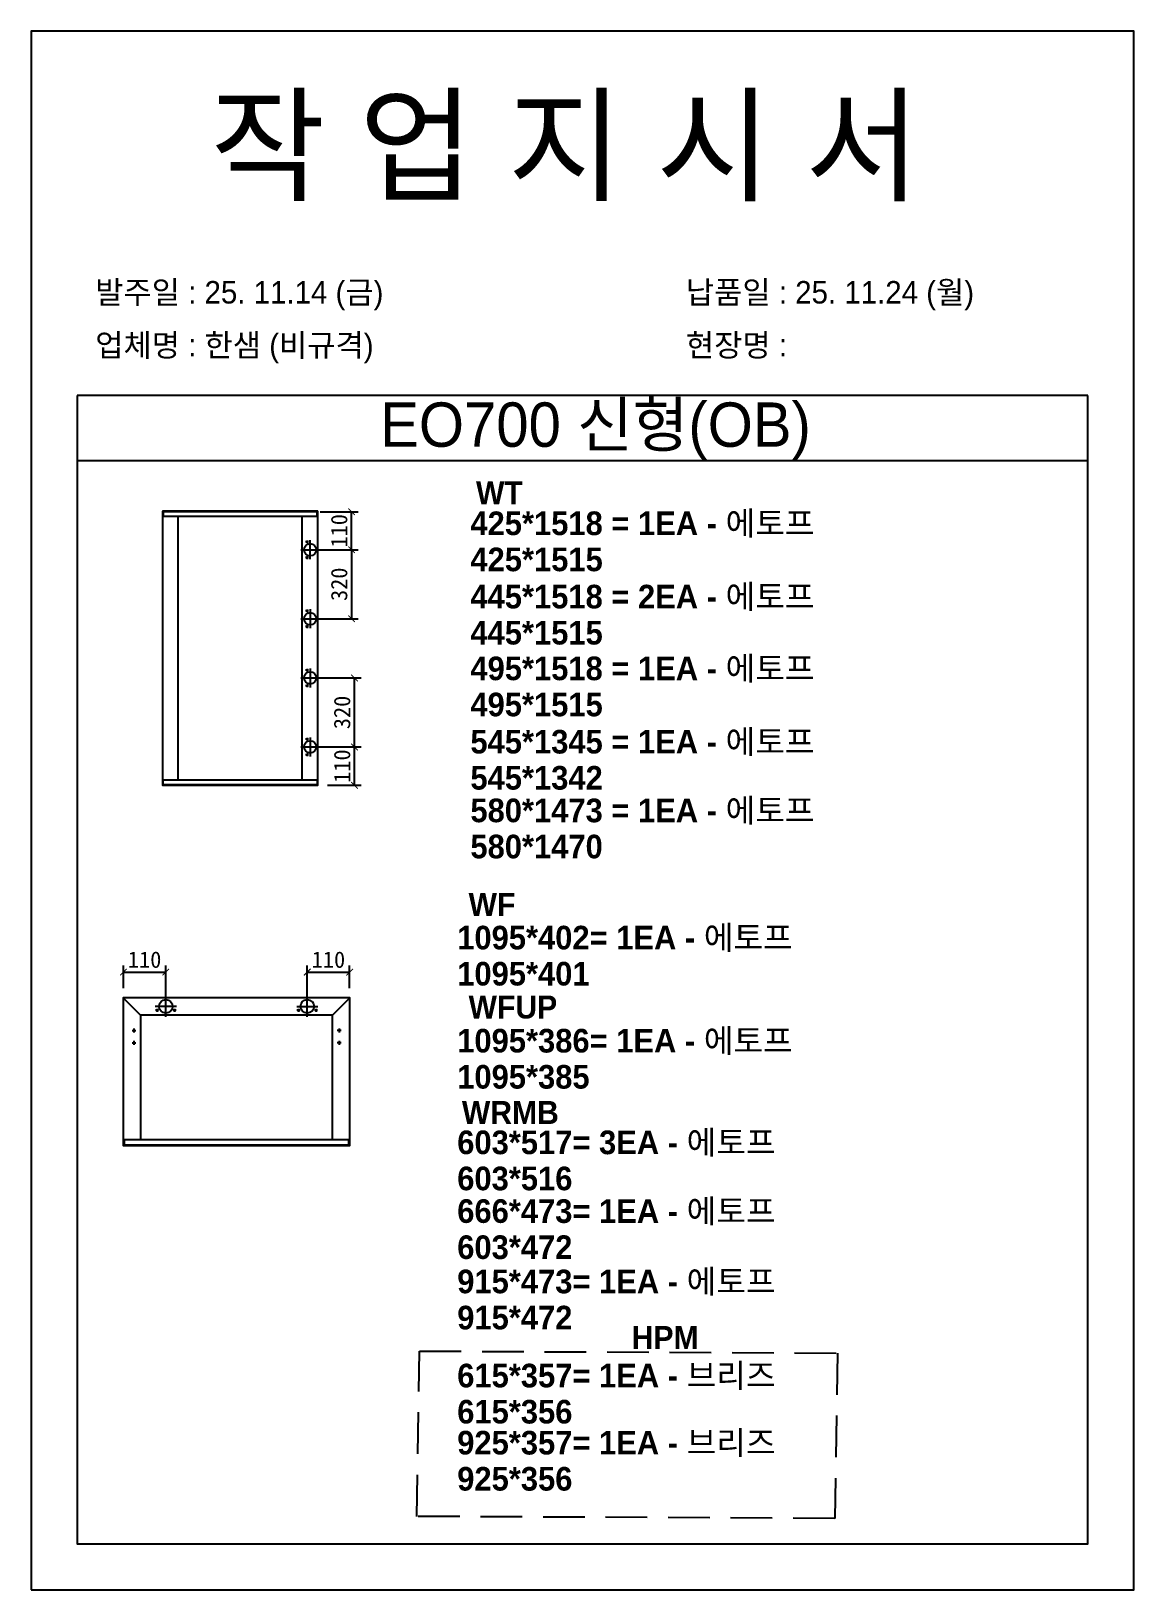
# Model space of a CAD drawing. Header units: millimetres. Extents: x -44117 to 256353, y -2095463 to 65325.
# Drawn here: x 117344 to 119024, y -471977 to -469601 of the extents above; entities that cross this region are included whole.
import ezdxf

# ---------------------------------------------------------------- set-up
doc = ezdxf.new("R2010")
doc.units = ezdxf.units.MM
doc.header["$LTSCALE"] = 10
doc.linetypes.add('HIDDEN', pattern=[9.525, 6.35, -3.175])
doc.styles.add('MtX_Gulim', font='')
doc.styles.get('MtX_Gulim').set_extended_font_data('Gulim', bold=True)
doc.dimstyles.new('ISO-25', dxfattribs={"dimtxt": 2.5, "dimasz": 2.5, "dimexe": 1, "dimexo": 1, "dimtad": 1, "dimtxsty": 'Standard', "dimblk": 'ARCHTICK', "dimcen": 2.5, "dimadec": 0, "dimazin": 0, "dimtfac": 1, "dimtmove": 0, "dimatfit": 3, "dimfxl": 0, "dimarcsym": 0})

msp = doc.modelspace()

# ---------------------------------------------------------------- texts
at = {"linetype": 'Continuous', "style": 'MtX_Gulim'}
for s, p in [('WT', (118021.85495, -470322.28708)), ('WF', (118010.51284, -470949.53633)), ('WFUP', (118010.51284, -471105.95444)), ('WRMB', (118000.32748, -471266.7377)), ('HPM', (118259.09766, -471609.76653))]:
    msp.add_text(s, height=35.049344, dxfattribs=at).set_placement(p)
at = {"attachment_point": 1}
for s, width, gutter_width, heights, insert, char_height in [('{\\fGulim|b0|i0|c129|p50;작 업 지 시 서}', 3307.3198183, 12.5, [-155.84554], (117616.88287, -469705.03389), 140), ('\\pt11;{\\fGulim|b0|i0|c129|p50;발주일 : 25. 11.14 (금)}', 3307.3198183, 12.5, [34.50412], (117441.67351, -469981.75431), 34.3), ('{\\fGulim|b0|i0|c129|p50;납품일 : 25. 11.24 (월)}', 3307.3198183, 12.5, [35.09023], (118341.65149, -469981.75431), 34.3), ('{\\fGulim|b0|i0|c129|p50;업체명 : 한샘 (비규격)}', 3307.3198183, 12.5, [36.11279], (117441.67351, -470062.41049), 34.3), ('{\\fGulim|b0|i0|c129|p50;현장명 : }', 3307.3198183, 12.5, [-38.2735], (118341.65149, -470062.41049), 34.3), ('{\\fGulim|b0|i0|c129|p50;EO700 신형(OB)}', 1597.0710432, 6.03612, [-85.06834], (117875.78718, -470166.831), 67.6045736), ('{\\f굴림|b1|i0|c129|p50;425*1518 = 1EA - 에토프}', 10885.719689, 140, [-40.04762], (118013.28285, -470333.06057), 36), ('{\\f굴림|b1|i0|c129|p50;\\C1;425*1515}', 10885.719689, 140, [-37], (118013.28285, -470388.10845), 36), ('{\\f굴림|b1|i0|c129|p50;445*1518 = 2EA - 에토프}', 10885.719689, 140, [-40.04762], (118013.28285, -470444.80857), 36), ('{\\f굴림|b1|i0|c129|p50;\\C1;445*1515}', 10885.719689, 140, [-37], (118013.28285, -470499.85646), 36), ('{\\f굴림|b1|i0|c129|p50;495*1518 = 1EA - 에토프}', 10885.719689, 140, [40.04762], (118013.28285, -470554.22849), 36), ('{\\f굴림|b1|i0|c129|p50;\\C1;495*1515}', 10885.719689, 140, [-37], (118013.28285, -470609.27638), 36), ('{\\f굴림|b1|i0|c129|p50;545*1345 = 1EA - 에토프}', 10885.719689, 140, [40.04762], (118013.28285, -470665.9765), 36), ('{\\f굴림|b1|i0|c129|p50;\\C1;545*1342}', 10885.719689, 140, [-37], (118013.28285, -470721.02439), 36), ('{\\f굴림|b1|i0|c129|p50;580*1473 = 1EA - 에토프}', 10885.719689, 140, [40.04762], (118013.28285, -470770.74025), 36), ('{\\f굴림|b1|i0|c129|p50;\\C1;580*1470}', 10885.719689, 140, [-37], (118013.28285, -470825.78814), 36), ('{\\f굴림|b1|i0|c129|p50;1095*402= 1EA - 에토프}', 10885.719689, 140, [-40.04762], (117993.21521, -470964.62289), 36), ('{\\f굴림|b1|i0|c129|p50;\\C1;1095*401}', 10885.719689, 140, [-37], (117993.21521, -471019.67077), 36), ('{\\f굴림|b1|i0|c129|p50;1095*386= 1EA - 에토프}', 10885.719689, 140, [-40.04762], (117993.21521, -471121.76852), 36), ('{\\f굴림|b1|i0|c129|p50;\\C1;1095*385}', 10885.719689, 140, [-37], (117993.21521, -471176.81641), 36), ('{\\f굴림|b1|i0|c129|p50;603*517= 3EA - 에토프}', 10885.719689, 140, [-40.04762], (117993.21521, -471276.73157), 36), ('{\\f굴림|b1|i0|c129|p50;\\C1;603*516}', 10885.719689, 140, [-37], (117993.21521, -471331.77946), 36), ('{\\f굴림|b1|i0|c129|p50;666*473= 1EA - 에토프}', 10885.719689, 140, [-40.04762], (117993.21521, -471381.49533), 36), ('{\\f굴림|b1|i0|c129|p50;\\C1;603*472}', 10885.719689, 140, [-37], (117993.21521, -471436.54322), 36), ('{\\f굴림|b1|i0|c129|p50;915*473= 1EA - 에토프}', 10885.719689, 140, [-40.04762], (117993.21521, -471488.80543), 36), ('{\\f굴림|b1|i0|c129|p50;\\C1;915*472}', 10885.719689, 140, [-37], (117993.21521, -471543.85331), 36), ('{\\f굴림|b1|i0|c129|p50;615*357= 1EA - 브리즈}', 10885.719689, 140, [-40], (117993.21521, -471632.26447), 36), ('{\\f굴림|b1|i0|c129|p50;\\C1;615*356}', 10885.719689, 140, [-37], (117993.21521, -471687.31236), 36), ('{\\f굴림|b1|i0|c129|p50;925*357= 1EA - 브리즈}', 10885.719689, 140, [-40], (117993.21521, -471734.57283), 36), ('{\\f굴림|b1|i0|c129|p50;\\C1;925*356}', 10885.719689, 140, [-36.90476], (117993.21521, -471789.62072), 36)]:
    msp.add_mtext_dynamic_manual_height_columns(s, width=width, gutter_width=gutter_width, heights=heights, dxfattribs=dict(at, insert=insert, char_height=char_height))

# ---------------------------------------------------------------- blocks, each defined once
blk = doc.blocks.new('_ArchTick')
at = {"color": 0, "linetype": 'ByBlock', "const_width": 0.15}
blk.add_lwpolyline([(-0.5, -0.5), (0.5, 0.5)], dxfattribs=at)
blk = doc.blocks.new('*D3942')
at = {"color": 0, "lineweight": -2}
for p, q in [((117484.7, -471059.8), (117484.7, -471025.2)), ((117484.7, -471035.2), (117549.2, -471035.2)), ((117549.2, -471072.5), (117549.2, -471025.2))]:
    blk.add_line(p, q, dxfattribs=at)
at = {"layer": 'Defpoints', "color": 0}
for p in [(117549.2, -471035.2), (117484.7, -471074.8), (117549.2, -471087.5)]:
    blk.add_point(p, dxfattribs=at)
at = {"color": 0, "lineweight": -2, "xscale": 10, "yscale": 10, "zscale": 10, "rotation": 180}
blk.add_blockref('_ArchTick', (117484.7, -471035.2), dxfattribs=at)
at = {"color": 0, "lineweight": -2, "xscale": 10, "yscale": 10, "zscale": 10}
blk.add_blockref('_ArchTick', (117549.2, -471035.2), dxfattribs=at)
at = {"color": 0, "insert": (117516.9, -471016.4), "char_height": 25, "attachment_point": 5}
blk.add_mtext('110', dxfattribs=at)
blk = doc.blocks.new('*D3943')
at = {"color": 0, "lineweight": -2}
for p, q in [((117764.7, -471072.5), (117764.7, -471025.2)), ((117764.7, -471035.2), (117829.3, -471035.2)), ((117829.3, -471059.8), (117829.3, -471025.2))]:
    blk.add_line(p, q, dxfattribs=at)
at = {"layer": 'Defpoints', "color": 0}
for p in [(117829.3, -471035.2), (117764.7, -471087.5), (117829.3, -471074.8)]:
    blk.add_point(p, dxfattribs=at)
at = {"color": 0, "lineweight": -2, "xscale": 10, "yscale": 10, "zscale": 10, "rotation": 180}
blk.add_blockref('_ArchTick', (117764.7, -471035.2), dxfattribs=at)
at = {"color": 0, "lineweight": -2, "xscale": 10, "yscale": 10, "zscale": 10}
blk.add_blockref('_ArchTick', (117829.3, -471035.2), dxfattribs=at)
at = {"color": 0, "insert": (117797, -471016.4), "char_height": 25, "attachment_point": 5}
blk.add_mtext('110', dxfattribs=at)
blk = doc.blocks.new('*D3946')
at = {"color": 0, "lineweight": -2}
for p, q in [((117784.2, -470333.5), (117842.1, -470333.5)), ((117832.1, -470391.4), (117832.1, -470333.5)), ((117784.2, -470391.4), (117842.1, -470391.4))]:
    blk.add_line(p, q, dxfattribs=at)
at = {"layer": 'Defpoints', "color": 0}
for p in [(117769.2, -470333.5), (117832.1, -470333.5), (117769.2, -470391.4)]:
    blk.add_point(p, dxfattribs=at)
at = {"color": 0, "lineweight": -2, "xscale": 10, "yscale": 10, "zscale": 10}
for p, rotation in [((117832.1, -470333.5), 90), ((117832.1, -470391.4), 270)]:
    blk.add_blockref('_ArchTick', p, dxfattribs=dict(at, rotation=rotation))
at = {"color": 0, "insert": (117813.4, -470362.5), "char_height": 25, "attachment_point": 5, "rotation": 90}
blk.add_mtext('110', dxfattribs=at)
blk = doc.blocks.new('*D3947')
at = {"color": 0, "lineweight": -2}
for p, q in [((117784.2, -470692), (117846.7, -470692)), ((117836.7, -470750.5), (117836.7, -470692)), ((117795.8, -470750.5), (117846.7, -470750.5))]:
    blk.add_line(p, q, dxfattribs=at)
at = {"layer": 'Defpoints', "color": 0}
for p in [(117769.2, -470692), (117836.7, -470692), (117780.8, -470750.5)]:
    blk.add_point(p, dxfattribs=at)
at = {"color": 0, "lineweight": -2, "xscale": 10, "yscale": 10, "zscale": 10}
for p, rotation in [((117836.7, -470692), 90), ((117836.7, -470750.5), 270)]:
    blk.add_blockref('_ArchTick', p, dxfattribs=dict(at, rotation=rotation))
at = {"color": 0, "insert": (117817.9, -470721.2), "char_height": 25, "attachment_point": 5, "rotation": 90}
blk.add_mtext('110', dxfattribs=at)
blk = doc.blocks.new('*D3948')
at = {"color": 0, "lineweight": -2}
for p, q in [((117784.2, -470586.8), (117846.7, -470586.8)), ((117836.7, -470692), (117836.7, -470586.8)), ((117784.2, -470692), (117846.7, -470692))]:
    blk.add_line(p, q, dxfattribs=at)
at = {"layer": 'Defpoints', "color": 0}
for p in [(117769.2, -470586.8), (117836.7, -470586.8), (117769.2, -470692)]:
    blk.add_point(p, dxfattribs=at)
at = {"color": 0, "lineweight": -2, "xscale": 10, "yscale": 10, "zscale": 10}
for p, rotation in [((117836.7, -470586.8), 90), ((117836.7, -470692), 270)]:
    blk.add_blockref('_ArchTick', p, dxfattribs=dict(at, rotation=rotation))
at = {"color": 0, "insert": (117817.9, -470639.4), "char_height": 25, "attachment_point": 5, "rotation": 90}
blk.add_mtext('320', dxfattribs=at)
blk = doc.blocks.new('*D3949')
at = {"color": 0, "lineweight": -2}
for p, q in [((117784.2, -470391.4), (117842.1, -470391.4)), ((117832.1, -470391.4), (117832.1, -470496.6)), ((117784.2, -470496.6), (117842.1, -470496.6))]:
    blk.add_line(p, q, dxfattribs=at)
at = {"layer": 'Defpoints', "color": 0}
for p in [(117769.2, -470391.4), (117769.2, -470496.6), (117832.1, -470496.6)]:
    blk.add_point(p, dxfattribs=at)
at = {"color": 0, "lineweight": -2, "xscale": 10, "yscale": 10, "zscale": 10}
for p, rotation in [((117832.1, -470391.4), 90), ((117832.1, -470496.6), 270)]:
    blk.add_blockref('_ArchTick', p, dxfattribs=dict(at, rotation=rotation))
at = {"color": 0, "insert": (117813.4, -470444), "char_height": 25, "attachment_point": 5, "rotation": 90}
blk.add_mtext('320', dxfattribs=at)

# ---------------------------------------------------------------- dimensions: what is measured, and where the dimension line sits
dim = msp.add_linear_dim(base=(117832.11899, -470333.54593), p1=(117769.19386, -470391.38301), p2=(117769.19386, -470333.54593), angle=90, text='110', dimstyle='ISO-25', override={"dimscale": 10, "dimasz": 1, "dimexo": 1.5, "dimtxsty": 'Standard'})
dim.commit()
dim.dimension.update_dxf_attribs({"geometry": '*D3946', "text_midpoint": (117832.11899, -470362.46447), "dimtype": 160})
for base, p1, p2, text, picture, middle in [((117832.11899, -470496.56556), (117769.19386, -470391.38302), (117769.19386, -470496.56556), '320', '*D3949', (117813.36899, -470443.97429)), ((117836.69046, -470586.77556), (117769.19386, -470691.95808), (117769.19386, -470586.77556), '320', '*D3948', (117817.94046, -470639.36682)), ((117836.69046, -470691.95808), (117780.8324, -470750.46278), (117769.19386, -470691.95808), '110', '*D3947', (117817.94046, -470721.21043))]:
    dim = msp.add_linear_dim(base=base, p1=p1, p2=p2, angle=90, text=text, dimstyle='ISO-25', override={"dimscale": 10, "dimasz": 1, "dimexo": 1.5, "dimtxsty": 'Standard'})
    dim.commit()
    dim.dimension.update_dxf_attribs({"geometry": picture, "text_midpoint": middle})
for base, p1, p2, picture, middle in [((117549.19154, -471035.19225), (117484.67149, -471074.77265), (117549.19154, -471087.49908), '*D3942', (117516.93151, -471016.44225)), ((117829.26136, -471035.19225), (117764.74132, -471087.49908), (117829.26136, -471074.77265), '*D3943', (117797.00134, -471016.44225))]:
    dim = msp.add_linear_dim(base=base, p1=p1, p2=p2, text='110', dimstyle='ISO-25', override={"dimscale": 10, "dimasz": 1, "dimexo": 1.5, "dimtxsty": 'Standard'})
    dim.commit()
    dim.dimension.update_dxf_attribs({"geometry": picture, "text_midpoint": middle})

# ---------------------------------------------------------------- linework, layer by layer
for p, q in [((118954.07626, -470156.0411), (117414.07626, -470156.0411)), ((118954.07626, -470256.0411), (117414.07626, -470256.0411)), ((117543.91683, -470333.06662), (117543.91683, -470750.27448)), ((117780.91039, -470333.54593), (117543.91683, -470333.54593)), ((117780.91039, -470340.78888), (117543.91683, -470340.78888)), ((117780.64411, -470332.80033), (117544.18311, -470332.80033)), ((117545.24825, -470332.80033), (117545.24825, -470340.78888)), ((117567.61618, -470340.25631), (117567.61618, -470742.55223)), ((117756.94475, -470742.55223), (117756.94475, -470340.78888)), ((117779.57897, -470340.78888), (117779.57897, -470332.80033)), ((117780.91039, -470750.27448), (117780.91039, -470333.06662)), ((117754.66927, -470391.38301), (117783.71845, -470391.38301)), ((117766.53101, -470379.40019), (117762.27045, -470379.40019)), ((117764.40073, -470377.26991), (117764.40073, -470381.53047)), ((117769.19386, -470405.90761), (117769.19386, -470376.85843)), ((117766.53101, -470403.36583), (117762.27045, -470403.36583)), ((117764.40073, -470401.23555), (117764.40073, -470405.49611)), ((117766.53101, -470484.58273), (117762.27045, -470484.58273)), ((117764.40073, -470482.45245), (117764.40073, -470486.71301)), ((117769.19386, -470482.04097), (117769.19386, -470511.09015)), ((117754.66927, -470496.56556), (117783.71845, -470496.56556)), ((117766.53101, -470508.54837), (117762.27045, -470508.54837)), ((117764.40073, -470506.41809), (117764.40073, -470510.67865)), ((117754.66927, -470586.77556), (117783.71845, -470586.77556)), ((117766.53101, -470574.79273), (117762.27045, -470574.79273)), ((117764.40073, -470572.66245), (117764.40073, -470576.92301)), ((117769.19386, -470572.25096), (117769.19386, -470601.30014)), ((117766.53101, -470598.75837), (117762.27045, -470598.75837)), ((117764.40073, -470596.62809), (117764.40073, -470600.88865)), ((117766.53101, -470679.97525), (117762.27045, -470679.97525)), ((117764.40073, -470677.84497), (117764.40073, -470682.10553)), ((117769.19386, -470677.43349), (117769.19386, -470706.48267)), ((117754.66927, -470691.95809), (117783.71845, -470691.95809)), ((117766.53101, -470703.94089), (117762.27045, -470703.94089)), ((117764.40073, -470701.81061), (117764.40073, -470706.07117)), ((117780.91039, -470742.55223), (117543.91683, -470742.55223)), ((117780.91039, -470749.79518), (117543.91683, -470749.79518)), ((117780.64411, -470750.54078), (117544.18311, -470750.54078)), ((117545.24825, -470750.54078), (117545.24825, -470742.55223)), ((117779.57897, -470742.55223), (117779.57897, -470750.54078)), ((117484.37553, -471074.77265), (117484.37553, -471299.11298)), ((117510.71628, -471101.1134), (117484.46221, -471074.56338)), ((117829.26136, -471074.47669), (117484.67149, -471074.47669)), ((117565.33496, -471087.49908), (117533.04812, -471087.49908)), ((117549.19154, -471103.6425), (117549.19154, -471071.35567)), ((117748.5979, -471087.49908), (117780.88474, -471087.49908)), ((117764.74132, -471103.6425), (117764.74132, -471071.35567)), ((117803.21657, -471101.1134), (117829.47064, -471074.56338)), ((117829.55732, -471299.11298), (117829.55732, -471074.77265)), ((117510.71628, -471101.1134), (117510.71628, -471291.12197)), ((117803.21657, -471101.1134), (117510.71628, -471101.1134)), ((117538.24089, -471093.41835), (117533.50547, -471093.41835)), ((117535.87318, -471091.05065), (117535.87318, -471095.78606)), ((117564.8776, -471093.41835), (117560.14219, -471093.41835)), ((117562.50989, -471091.05065), (117562.50989, -471095.78606)), ((117753.79068, -471093.41835), (117749.05526, -471093.41835)), ((117751.42297, -471091.05065), (117751.42297, -471095.78606)), ((117780.42739, -471093.41835), (117775.69197, -471093.41835)), ((117778.05968, -471091.05065), (117778.05968, -471095.78606)), ((117803.21657, -471290.53004), (117803.21657, -471101.1134)), ((117497.69389, -471124.19856), (117503.61316, -471124.19856)), ((117500.65352, -471121.23892), (117500.65352, -471127.15819)), ((117816.23897, -471124.19856), (117810.3197, -471124.19856)), ((117813.27934, -471121.23892), (117813.27934, -471127.15819)), ((117497.69389, -471143.14022), (117503.61316, -471143.14022)), ((117500.65352, -471140.18058), (117500.65352, -471146.09985)), ((117816.23897, -471143.14022), (117810.3197, -471143.14022)), ((117813.27934, -471140.18058), (117813.27934, -471146.09985)), ((117484.37553, -471290.53004), (117829.55732, -471290.53004)), ((117484.37553, -471298.58025), (117829.26136, -471298.58025)), ((117484.67149, -471299.40894), (117829.26136, -471299.40894)), ((117485.85534, -471290.53004), (117485.85534, -471299.40894)), ((117828.07751, -471299.40894), (117828.07751, -471290.53004))]:
    msp.add_line(p, q)
msp.add_lwpolyline([(117344.07626, -471976.87138), (119024.07626, -471976.87138), (119024.07626, -469600.87138), (117344.07626, -469600.87138)], close=True)
msp.add_lwpolyline([(117414.07626, -470156.0411), (117414.07626, -471906.87138), (118954.07626, -471906.87138), (118954.07626, -470156.0411)])
at = {"color": 1, "linetype": 'HIDDEN'}
msp.add_lwpolyline([(117935.71344, -471612.85224), (118572.644, -471616.09472), (118568.55113, -471868.11975), (117931.62057, -471864.87726)], close=True, dxfattribs=at)
for centre, radius in [((117769.19386, -470391.38301), 9.31997), ((117764.40073, -470379.40019), 0.85211), ((117764.40073, -470403.36583), 0.85211), ((117769.19386, -470496.56556), 9.31997), ((117764.40073, -470484.58273), 0.85211), ((117764.40073, -470508.54837), 0.85211), ((117769.19386, -470586.77556), 9.31997), ((117764.40073, -470574.79273), 0.85211), ((117764.40073, -470598.75837), 0.85211), ((117769.19386, -470691.95809), 9.31997), ((117764.40073, -470679.97525), 0.85211), ((117764.40073, -470703.94089), 0.85211), ((117549.19154, -471087.49908), 10.35872), ((117764.74132, -471087.49908), 10.35872), ((117535.87318, -471093.41835), 0.94708), ((117562.50989, -471093.41835), 0.94708), ((117751.42297, -471093.41835), 0.94708), ((117778.05968, -471093.41835), 0.94708), ((117500.65352, -471124.19856), 0.88789), ((117813.27934, -471124.19856), 0.88789), ((117500.65352, -471143.14022), 0.88789), ((117813.27934, -471143.14022), 0.88789)]:
    msp.add_circle(centre, radius)
for centre, radius, start, end in [((117544.18311, -470333.06662), 0.26628, 90, 180), ((117780.64411, -470333.06662), 0.26628, 0, 90), ((117544.18311, -470750.27449), 0.26628, 180, 270), ((117780.64411, -470750.27449), 0.26628, 270, 0), ((117484.67149, -471074.77265), 0.29596, 90, 180), ((117829.26136, -471074.77265), 0.29596, 0, 90), ((117484.67149, -471299.11298), 0.29596, 180, 270), ((117829.26136, -471299.11298), 0.29596, 270, 0)]:
    msp.add_arc(centre, radius, start, end)

msp.set_redraw_order([(e.dxf.handle, doc.entitydb.next_handle()) for e in msp.query("TEXT MTEXT ATTDEF DIMENSION ARC_DIMENSION")])  # texts and dimensions are drawn at this point

doc.saveas('drawing.dxf')
